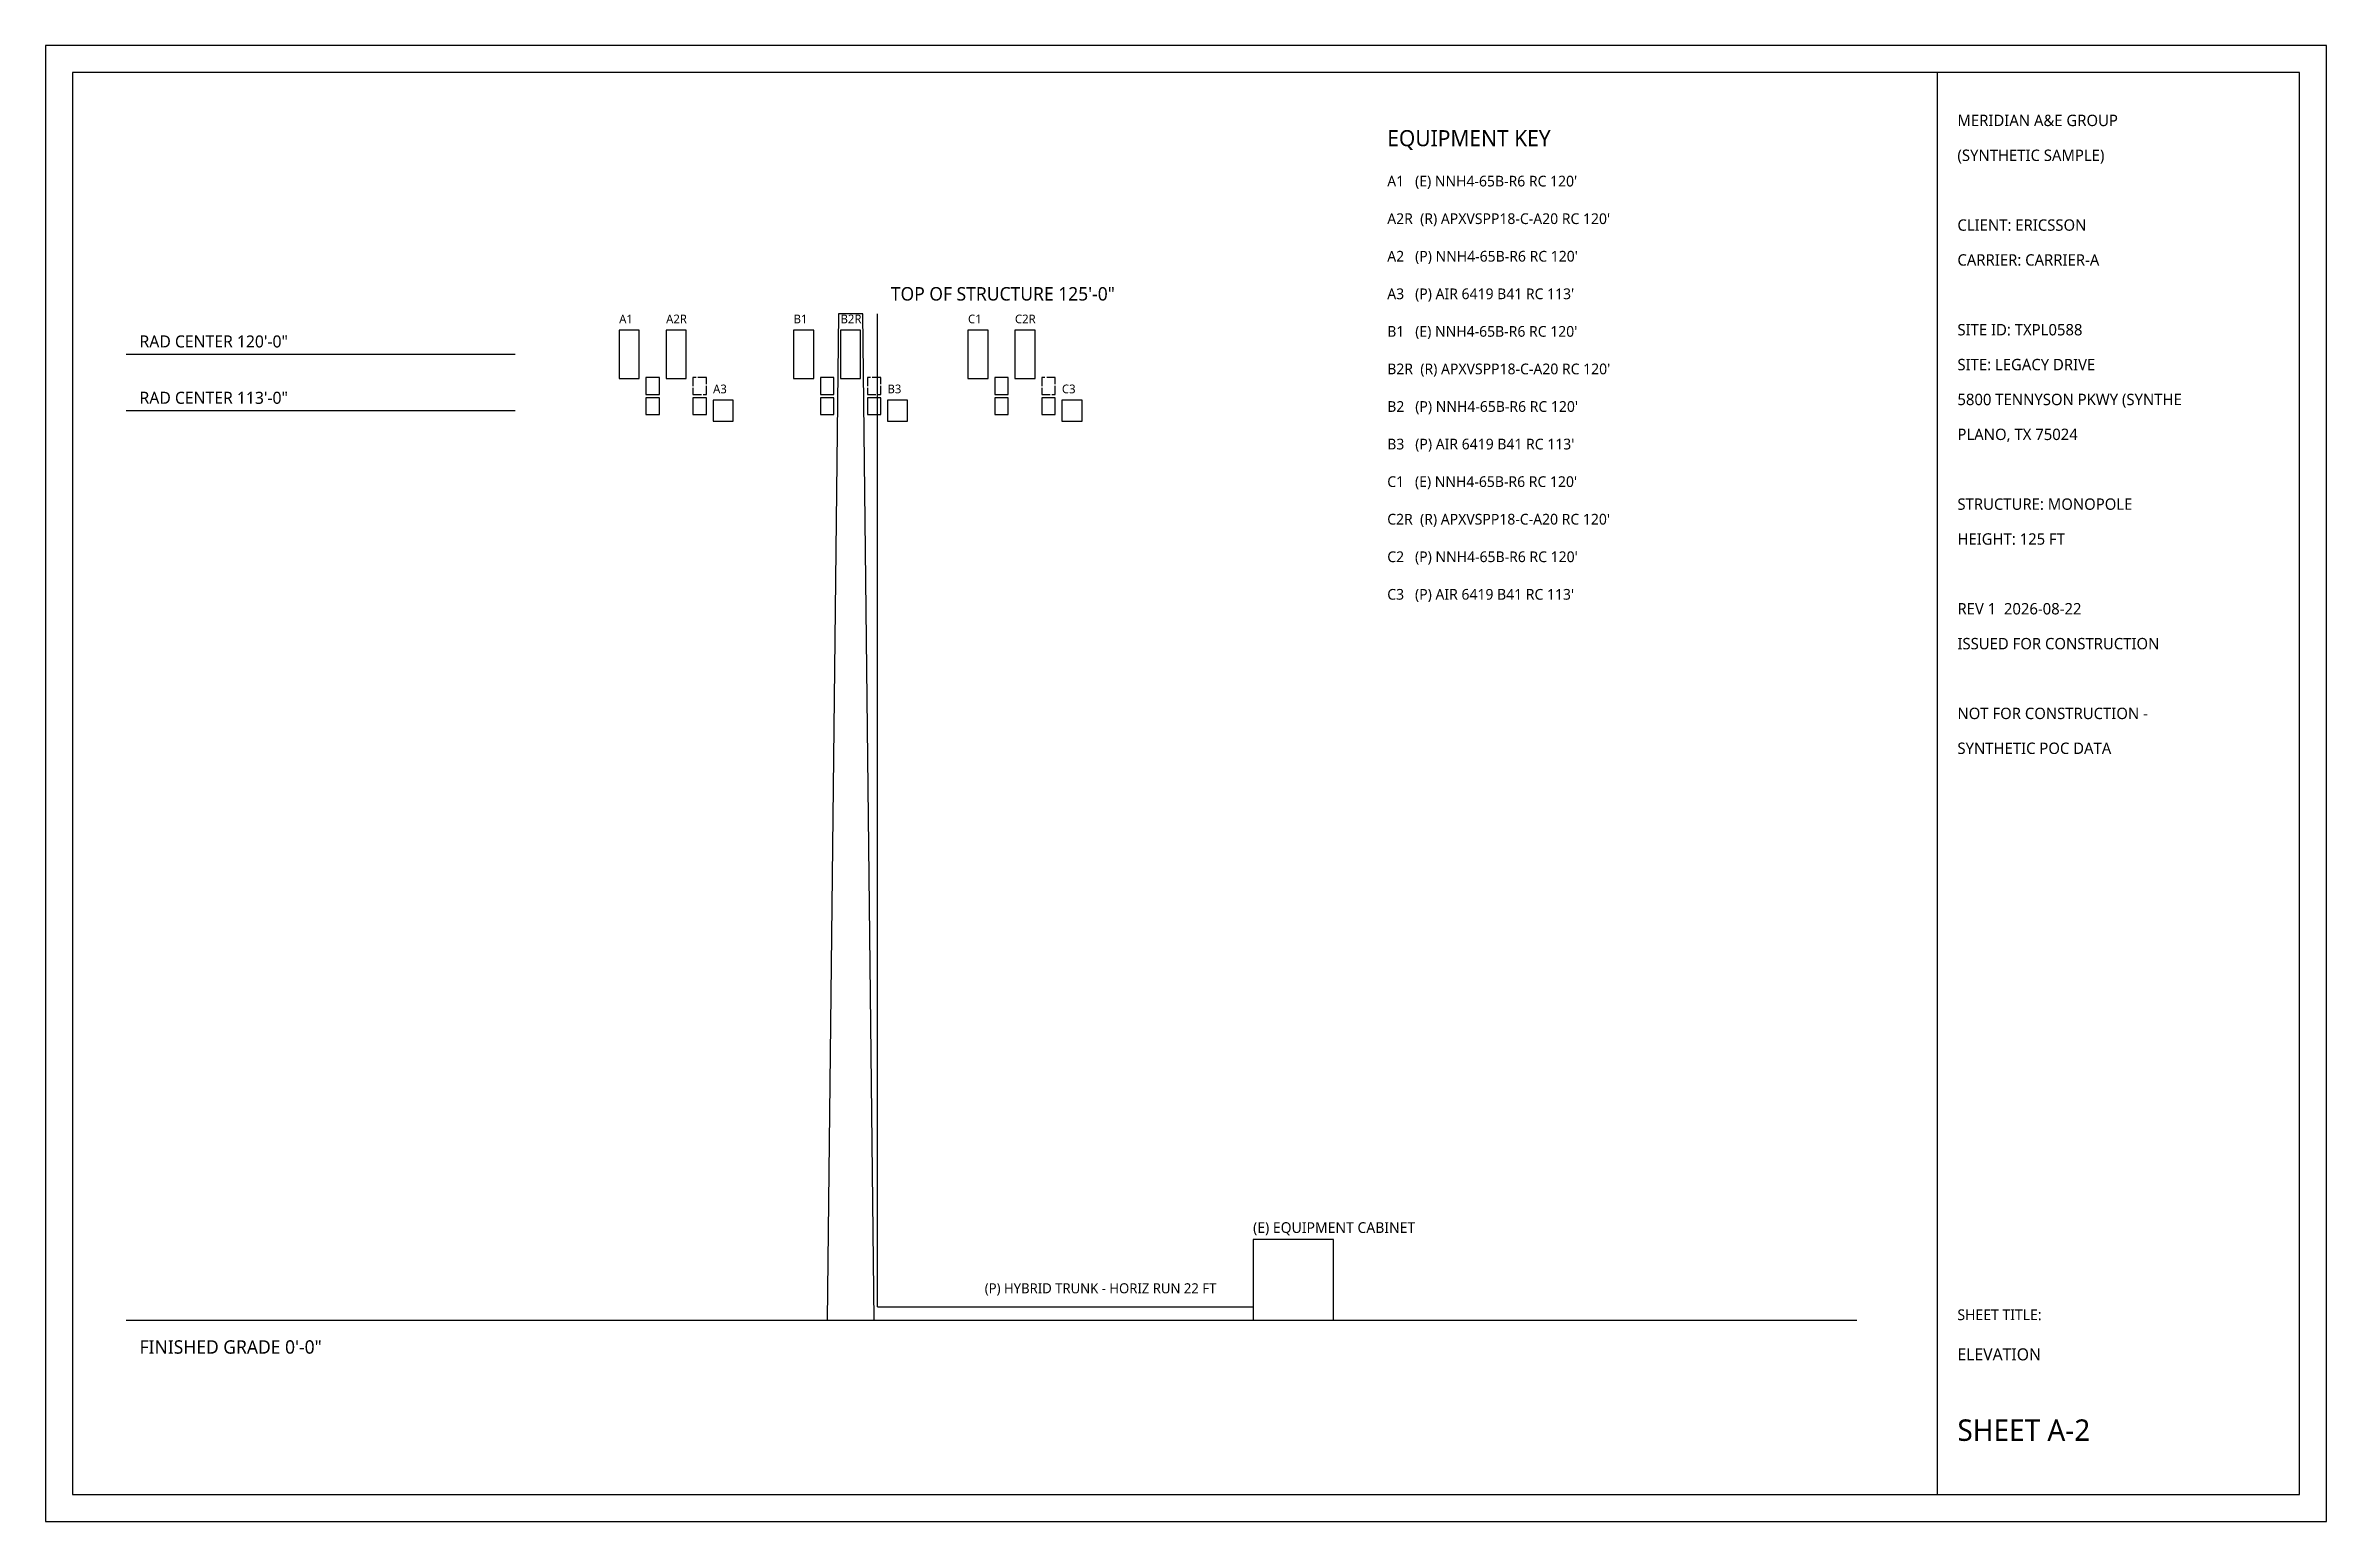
# Model space of a CAD drawing. Extents: x 0 to 1940, y 0 to 220.
# Drawn here: x 400 to 740, y 0 to 220 of the extents above; entities that cross this region are included whole.
import ezdxf

# ---------------------------------------------------------------- set-up
doc = ezdxf.new("R2010")
doc.units = 0
doc.linetypes.add('DASHED', pattern=[1.524, 1.27, -0.254])
for name, color, linetype in [('A-ANT-EXIST', 8, 'Continuous'), ('A-ANT-NEW', 1, 'Continuous'), ('A-ANT-REMOVE', 30, 'DASHED'), ('A-BORDER', 7, 'Continuous'), ('A-CABLE', 3, 'Continuous'), ('A-DIM', 4, 'Continuous'), ('A-RRU-EXIST', 8, 'Continuous'), ('A-RRU-NEW', 1, 'Continuous'), ('A-RRU-REMOVE', 30, 'DASHED'), ('A-STRUCT', 7, 'Continuous'), ('A-TEXT', 7, 'Continuous'), ('A-TITLE', 7, 'Continuous')]:
    doc.layers.add(name, color=color, linetype=linetype)
doc.styles.add('OpenSans', font='OpenSans-Regular.ttf')

msp = doc.modelspace()

# ---------------------------------------------------------------- texts
at = {"layer": 'A-CABLE', "style": 'OpenSans'}
msp.add_text('(P) HYBRID TRUNK - HORIZ RUN 22 FT', height=1.5, dxfattribs=at).set_placement((540, 34))
at = {"layer": 'A-DIM', "style": 'OpenSans'}
for s, height, p in [('TOP OF STRUCTURE 125\'-0"', 2, (526, 182)), ('RAD CENTER 120\'-0"', 1.8, (414, 175)), ('RAD CENTER 113\'-0"', 1.8, (414, 166.6))]:
    msp.add_text(s, height=height, dxfattribs=at).set_placement(p)
at = {"layer": 'A-TEXT', "style": 'OpenSans'}
for s, height, p in [('EQUIPMENT KEY', 2.4, (600, 205)), ("A1   (E) NNH4-65B-R6 RC 120'", 1.6, (600, 199)), ("A2R  (R) APXVSPP18-C-A20 RC 120'", 1.6, (600, 193.4)), ("A2   (P) NNH4-65B-R6 RC 120'", 1.6, (600, 187.8)), ("A3   (P) AIR 6419 B41 RC 113'", 1.6, (600, 182.2)), ('A1', 1.3, (485.5, 178.6)), ('A2R', 1.3, (492.5, 178.6)), ('A2', 1.3, (492.5, 178.6)), ('B1', 1.3, (511.5, 178.6)), ('B2R', 1.3, (518.5, 178.6)), ('B2', 1.3, (518.5, 178.6)), ('C1', 1.3, (537.5, 178.6)), ('C2R', 1.3, (544.5, 178.6)), ('C2', 1.3, (544.5, 178.6)), ("B1   (E) NNH4-65B-R6 RC 120'", 1.6, (600, 176.6)), ("B2R  (R) APXVSPP18-C-A20 RC 120'", 1.6, (600, 171)), ('A3', 1.3, (499.5, 168.17)), ('B3', 1.3, (525.5, 168.17)), ('C3', 1.3, (551.5, 168.17)), ("B2   (P) NNH4-65B-R6 RC 120'", 1.6, (600, 165.4)), ("B3   (P) AIR 6419 B41 RC 113'", 1.6, (600, 159.8)), ("C1   (E) NNH4-65B-R6 RC 120'", 1.6, (600, 154.2)), ("C2R  (R) APXVSPP18-C-A20 RC 120'", 1.6, (600, 148.6)), ("C2   (P) NNH4-65B-R6 RC 120'", 1.6, (600, 143)), ("C3   (P) AIR 6419 B41 RC 113'", 1.6, (600, 137.4)), ('(E) EQUIPMENT CABINET', 1.6, (580, 43)), ('FINISHED GRADE 0\'-0"', 2, (414, 25))]:
    msp.add_text(s, height=height, dxfattribs=at).set_placement(p)
at = {"layer": 'A-TITLE', "style": 'OpenSans'}
for s, height, p in [('MERIDIAN A&E GROUP', 1.7, (685, 208)), ('(SYNTHETIC SAMPLE)', 1.7, (685, 202.8)), ('CLIENT: ERICSSON', 1.7, (685, 192.4)), ('CARRIER: CARRIER-A', 1.7, (685, 187.2)), ('SITE ID: TXPL0588', 1.7, (685, 176.8)), ('SITE: LEGACY DRIVE', 1.7, (685, 171.6)), ('5800 TENNYSON PKWY (SYNTHE', 1.7, (685, 166.4)), ('PLANO, TX 75024', 1.7, (685, 161.2)), ('STRUCTURE: MONOPOLE', 1.7, (685, 150.8)), ('HEIGHT: 125 FT', 1.7, (685, 145.6)), ('REV 1  2026-08-22', 1.7, (685, 135.2)), ('ISSUED FOR CONSTRUCTION', 1.7, (685, 130)), ('NOT FOR CONSTRUCTION -', 1.7, (685, 119.6)), ('SYNTHETIC POC DATA', 1.7, (685, 114.4)), ('SHEET TITLE:', 1.6, (685, 30)), ('ELEVATION', 1.8, (685, 24)), ('SHEET A-2', 3.2, (685, 12))]:
    msp.add_text(s, height=height, dxfattribs=at).set_placement(p)

# ---------------------------------------------------------------- linework, layer by layer
at = {"layer": 'A-ANT-EXIST'}
for points in [[(485.5, 170.4), (488.5, 170.4), (488.5, 177.6), (485.5, 177.6)], [(511.5, 170.4), (514.5, 170.4), (514.5, 177.6), (511.5, 177.6)], [(537.5, 170.4), (540.5, 170.4), (540.5, 177.6), (537.5, 177.6)]]:
    msp.add_lwpolyline(points, close=True, dxfattribs=at)
at = {"layer": 'A-ANT-NEW'}
for points in [[(492.5, 170.4), (495.5, 170.4), (495.5, 177.6), (492.5, 177.6)], [(518.5, 170.4), (521.5, 170.4), (521.5, 177.6), (518.5, 177.6)], [(544.5, 170.4), (547.5, 170.4), (547.5, 177.6), (544.5, 177.6)], [(499.5, 164.03), (502.5, 164.03), (502.5, 167.17), (499.5, 167.17)], [(525.5, 164.03), (528.5, 164.03), (528.5, 167.17), (525.5, 167.17)], [(551.5, 164.03), (554.5, 164.03), (554.5, 167.17), (551.5, 167.17)]]:
    msp.add_lwpolyline(points, close=True, dxfattribs=at)
at = {"layer": 'A-ANT-REMOVE'}
for points in [[(492.5, 170.4), (495.5, 170.4), (495.5, 177.6), (492.5, 177.6)], [(518.5, 170.4), (521.5, 170.4), (521.5, 177.6), (518.5, 177.6)], [(544.5, 170.4), (547.5, 170.4), (547.5, 177.6), (544.5, 177.6)]]:
    msp.add_lwpolyline(points, close=True, dxfattribs=at)
at = {"layer": 'A-BORDER'}
for points in [[(400, 0), (740, 0), (740, 220), (400, 220)], [(404, 4), (736, 4), (736, 216), (404, 216)]]:
    msp.add_lwpolyline(points, close=True, dxfattribs=at)
at = {"layer": 'A-CABLE'}
for q in [(524, 180), (580, 32)]:
    msp.add_line((524, 32), q, dxfattribs=at)
at = {"layer": 'A-DIM'}
for p, q in [((412, 174), (470, 174)), ((412, 165.6), (470, 165.6))]:
    msp.add_line(p, q, dxfattribs=at)
at = {"layer": 'A-RRU-EXIST'}
for points in [[(489.5, 168), (491.5, 168), (491.5, 170.5), (489.5, 170.5)], [(515.5, 168), (517.5, 168), (517.5, 170.5), (515.5, 170.5)], [(541.5, 168), (543.5, 168), (543.5, 170.5), (541.5, 170.5)], [(489.5, 165), (491.5, 165), (491.5, 167.5), (489.5, 167.5)], [(515.5, 165), (517.5, 165), (517.5, 167.5), (515.5, 167.5)], [(541.5, 165), (543.5, 165), (543.5, 167.5), (541.5, 167.5)]]:
    msp.add_lwpolyline(points, close=True, dxfattribs=at)
at = {"layer": 'A-RRU-NEW'}
for points in [[(496.5, 165), (498.5, 165), (498.5, 167.5), (496.5, 167.5)], [(522.5, 165), (524.5, 165), (524.5, 167.5), (522.5, 167.5)], [(548.5, 165), (550.5, 165), (550.5, 167.5), (548.5, 167.5)]]:
    msp.add_lwpolyline(points, close=True, dxfattribs=at)
at = {"layer": 'A-RRU-REMOVE'}
for points in [[(496.5, 168), (498.5, 168), (498.5, 170.5), (496.5, 170.5)], [(522.5, 168), (524.5, 168), (524.5, 170.5), (522.5, 170.5)], [(548.5, 168), (550.5, 168), (550.5, 170.5), (548.5, 170.5)]]:
    msp.add_lwpolyline(points, close=True, dxfattribs=at)
at = {"layer": 'A-STRUCT'}
msp.add_line((412, 30), (670, 30), dxfattribs=at)
for points in [[(516.5, 30), (523.5, 30), (521.8, 180), (518.2, 180)], [(580, 30), (592, 30), (592, 42), (580, 42)]]:
    msp.add_lwpolyline(points, close=True, dxfattribs=at)
at = {"layer": 'A-TITLE'}
msp.add_lwpolyline([(682, 4), (736, 4), (736, 216), (682, 216)], close=True, dxfattribs=at)

msp.set_redraw_order([(e.dxf.handle, doc.entitydb.next_handle()) for e in msp.query("TEXT MTEXT ATTDEF DIMENSION ARC_DIMENSION")])  # texts and dimensions are drawn at this point

doc.saveas('drawing.dxf')
